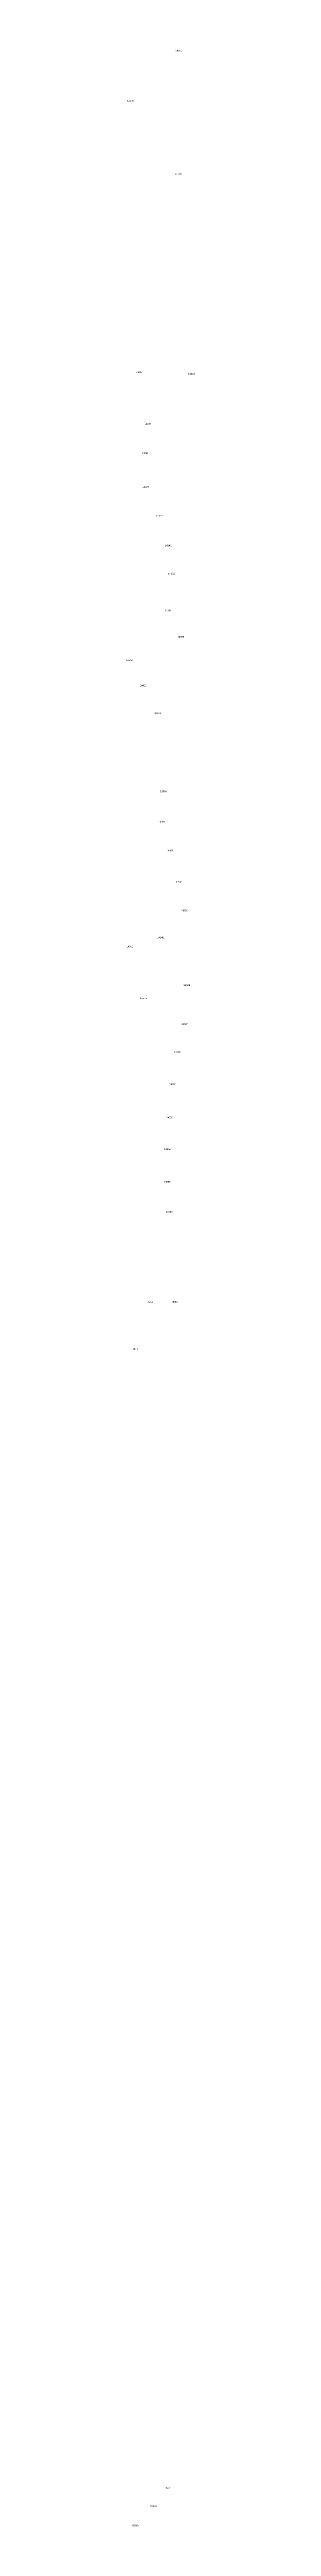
# Model space of a CAD drawing. Header units: feet. Extents: x 865220 to 2781189, y -2240498 to 970979.
# Drawn here: x 2774497 to 2774698, y 957847 to 965089 of the extents above; entities that cross this region are included whole.
import ezdxf

# ---------------------------------------------------------------- set-up
doc = ezdxf.new("R2010")
doc.units = ezdxf.units.FT
doc.header["$LTSCALE"] = 0.015
doc.header["$MEASUREMENT"] = 0
doc.layers.add('NOTES', color=7, linetype='Continuous')
doc.layers.add('Scott County Addresses', color=7, linetype='Continuous')
doc.styles.add('Dimensions 100', font='arial.ttf')

# ---------------------------------------------------------------- blocks, each defined once
blk = doc.blocks.new('ACMAP_ANN_TEMPLATE_Scott County Address')
at = {"layer": 'Scott County Addresses', "style": 'Dimensions 100'}
blk.add_attdef('ScottCountyAddress', (0, 0), '', height=50, dxfattribs=at)

msp = doc.modelspace()

# ---------------------------------------------------------------- hatches: boundary and pattern name
at = {"layer": 'NOTES', "lineweight": 5, "ltscale": 50}
h = msp.add_hatch(dxfattribs=at)
h.set_pattern_fill('ANSI31', color=1, scale=200)
h.set_pattern_definition([(45, (-77373.197, -38338.257), (-17.67766953, 17.67766953), [])])
edge = h.paths.add_edge_path()
edge.add_arc((-36684104.4, 974184.5), 39453460.3, 359.97783818, 359.97815546)
edge.add_line((2769353.1, 959142.5), (2769353.1, 959142.5))
edge.add_line((2769353.1, 959142.5), (2769353.2, 959362.5))
edge.add_line((2769353.2, 959362.5), (2770280.2, 959367.3))
edge.add_line((2770280.2, 959367.3), (2770301.1, 958927.5))
edge.add_line((2770301.1, 958927.5), (2770012.9, 958926))
edge.add_line((2770012.9, 958926), (2769897.9, 958925.4))
edge.add_line((2769897.9, 958925.4), (2769552.9, 958923.9))
edge.add_line((2769552.9, 958923.9), (2769353, 958924.1))

# ---------------------------------------------------------------- block references
at = {"layer": 'Scott County Addresses', "lineweight": 5, "xscale": 0.1, "yscale": 0.1, "zscale": 0.1}
for p, values in [((2774641.3, 965083.5), {'ScottCountyAddress': '14071'}), ((2774499.8, 964936.2), {'ScottCountyAddress': '14070'}), ((2774639.5, 964721.4), {'ScottCountyAddress': '14100'}), ((2774525.8, 964143.3), {'ScottCountyAddress': '14247'}), ((2774679.1, 964138.4), {'ScottCountyAddress': '14253'}), ((2774551.4, 963991.4), {'ScottCountyAddress': '14273'}), ((2774543.1, 963905.8), {'ScottCountyAddress': '14291'}), ((2774544.6, 963807.9), {'ScottCountyAddress': '14309'}), ((2774584.9, 963722.5), {'ScottCountyAddress': '14327'}), ((2774610.7, 963636.2), {'ScottCountyAddress': '14345'}), ((2774620.1, 963553.7), {'ScottCountyAddress': '14363'}), ((2774610.4, 963445.9), {'ScottCountyAddress': '14381'}), ((2774647.7, 963369), {'ScottCountyAddress': '14399'}), ((2774496.9, 963300.8), {'ScottCountyAddress': '14404'}), ((2774537.6, 963227), {'ScottCountyAddress': '14422'}), ((2774580.1, 963146.3), {'ScottCountyAddress': '14440'}), ((2774596.9, 962917.4), {'ScottCountyAddress': '14466'}), ((2774592.5, 962828.1), {'ScottCountyAddress': '14472'}), ((2774615.9, 962744.3), {'ScottCountyAddress': '14498'}), ((2774641.5, 962652.6), {'ScottCountyAddress': '14514'}), ((2774657.7, 962568.8), {'ScottCountyAddress': '14530'}), ((2774588.3, 962490.2), {'ScottCountyAddress': '14548'}), ((2774498.6, 962464.1), {'ScottCountyAddress': '14552'}), ((2774665.4, 962351), {'ScottCountyAddress': '14568'}), ((2774538.1, 962312.8), {'ScottCountyAddress': '14575'}), ((2774659.4, 962237.1), {'ScottCountyAddress': '14584'}), ((2774637.6, 962155.8), {'ScottCountyAddress': '14604'}), ((2774622.5, 962060.9), {'ScottCountyAddress': '14620'}), ((2774613.8, 961963.8), {'ScottCountyAddress': '14638'}), ((2774608.6, 961871.3), {'ScottCountyAddress': '14654'}), ((2774607.8, 961775.5), {'ScottCountyAddress': '14680'}), ((2774613.4, 961688.3), {'ScottCountyAddress': '14696'}), ((2774560.4, 961424.1), {'ScottCountyAddress': '4853'}), ((2774632.1, 961425.1), {'ScottCountyAddress': '4865'}), ((2774515.7, 961286.3), {'ScottCountyAddress': '4841'}), ((2774610, 957956.4), {'ScottCountyAddress': '15331'}), ((2774513.7, 957847.1), {'ScottCountyAddress': '15363'}), ((2774567.6, 957903.8), {'ScottCountyAddress': '15341'})]:
    msp.add_blockref('ACMAP_ANN_TEMPLATE_Scott County Address', p, dxfattribs=at).add_auto_attribs(values)

doc.saveas('drawing.dxf')
